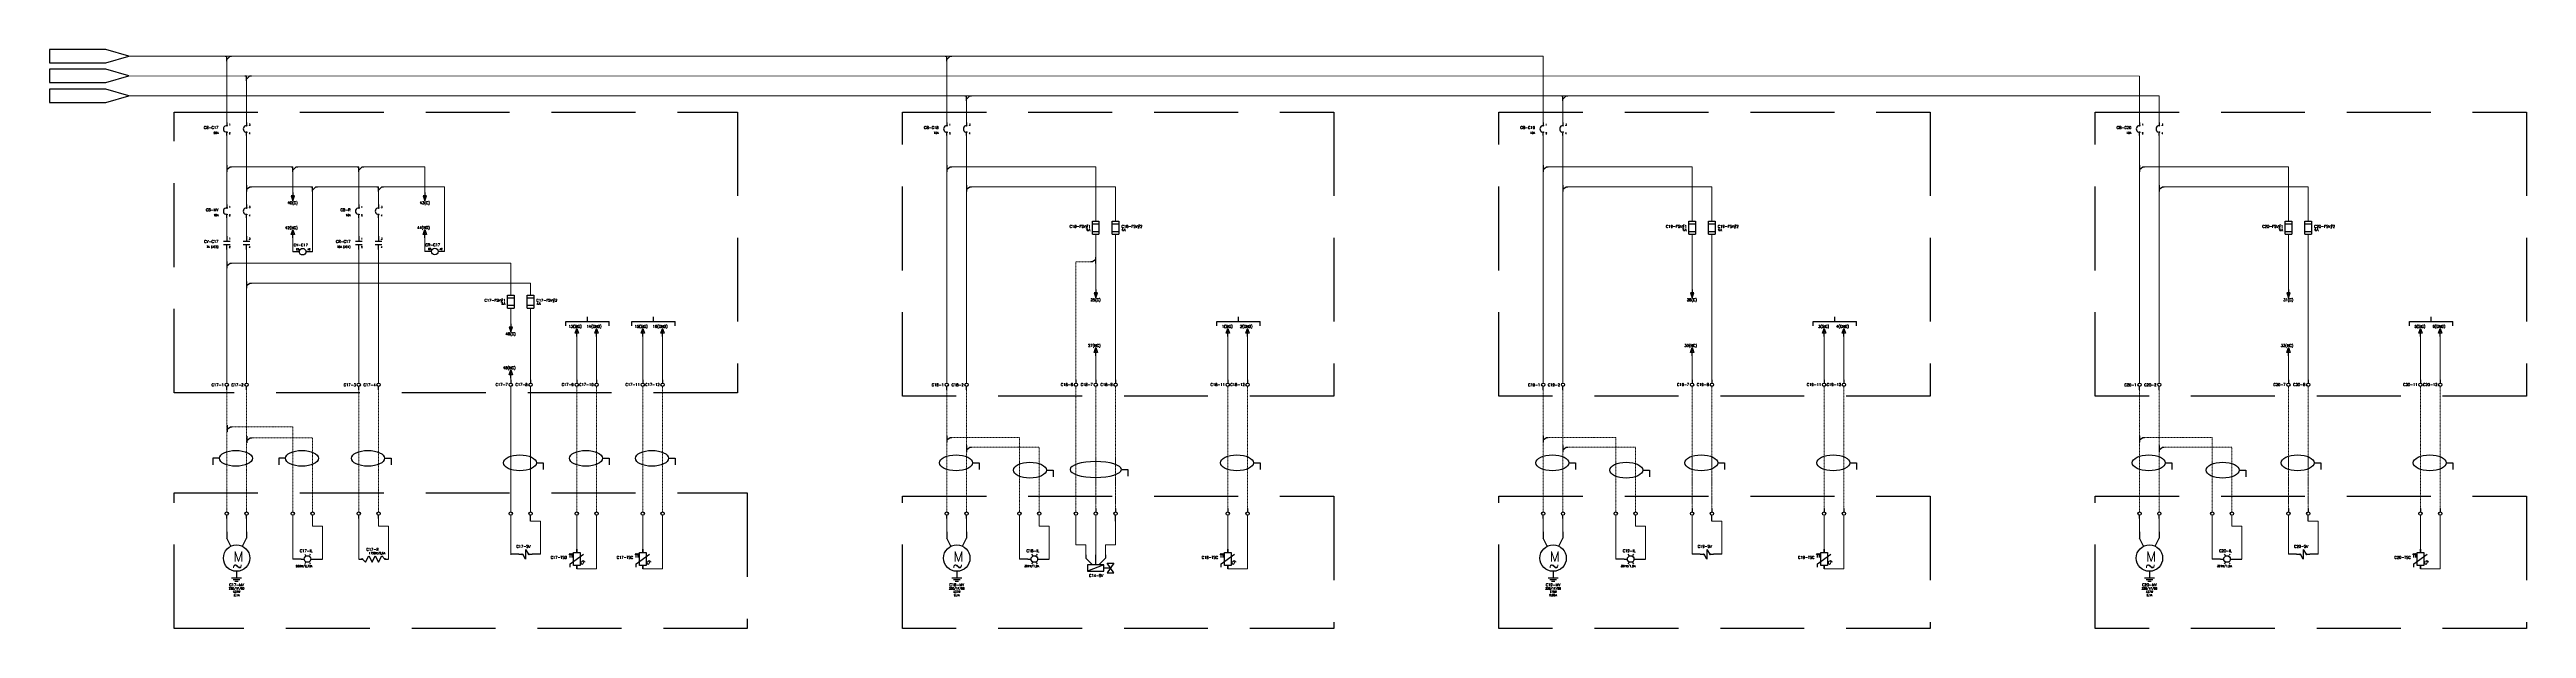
# Model space of a CAD drawing. Header units: inches. Extents: x 75782 to 87231, y -34126 to -18655.
# Drawn here: x 80343 to 84093, y -34126 to -33249 of the extents above; entities that cross this region are included whole.
import ezdxf
from ezdxf.enums import TextEntityAlignment as Align

# ---------------------------------------------------------------- set-up
doc = ezdxf.new("R2010")
doc.units = ezdxf.units.IN
doc.header["$MEASUREMENT"] = 0
doc.linetypes.add('DASHED', pattern=[19.05, 12.7, -6.35])
doc.linetypes.add('EPLANLINE7', pattern=[0])
for name, color, linetype, lineweight in [('A-Cable Belden', 9, 'Continuous', 18), ('A-Cables 220V', 6, 'Continuous', 18), ('SYMBOL', 2, 'Continuous', 25)]:
    doc.layers.add(name, color=color, linetype=linetype, lineweight=lineweight)
doc.styles.get("Standard").update_dxf_attribs({"font": 'ROMANS.SHX'})

# ---------------------------------------------------------------- blocks, each defined once
blk = doc.blocks.new('derivación inferior')
for p, q in [((-2.5, 0), (0, 0)), ((0, -7.5), (0, 0)), ((0, -5), (5, 0)), ((5, 0), (7.5, 0))]:
    blk.add_line(p, q)
blk = doc.blocks.new('2F Breaker')
for p, q in [((0, 0), (0, -4.3)), ((30, 0), (30, -4.3)), ((0, -20), (0, -15.7)), ((30, -20), (30, -15.7))]:
    blk.add_line(p, q)
for centre in [(0, -5), (0, -15), (30, -5), (30, -15)]:
    blk.add_circle(centre, 0.653)
for centre in [(0, -10), (30, -10)]:
    blk.add_arc(centre, 5, 110, 250)
for s, p in [('2', (3.6, -17.7)), ('1', (3.6, -5)), ('3', (33.6, -5)), ('4', (33.6, -17.7))]:
    blk.add_text(s, height=2.5).set_placement(p)
at = {"flags": 4}
for tag, height, p in [('FEATURES', 3, (-12.5, -17.5)), ('NAME', 4, (-12.5, -10))]:
    blk.add_attdef(tag, text='', height=height, dxfattribs=at).set_placement(p, align=Align.RIGHT)
blk = doc.blocks.new('2F motor')
for p, q in [((0, 0), (0, -10)), ((30, 0), (30, -10)), ((6.1, -22.1), (0, -10)), ((23.9, -22.1), (30, -10)), ((7.5, -70), (22.5, -70)), ((10, -72.5), (20, -72.5)), ((12.5, -75), (17.5, -75)), ((15, -60), (15, -70))]:
    blk.add_line(p, q)
blk.add_circle((15, -40), 20)
blk.add_text('M', height=15).set_placement((10, -45))
at = {"insert": (8.6, -43.8), "char_height": 15, "width": 78.304, "attachment_point": 1}
blk.add_mtext('{\\Fsimplex|c0;~}', dxfattribs=at)
at = {"flags": 4}
for tag, height, p in [('CURRENT', 3, (15, -97.5)), ('VOLTAJE', 3, (15, -87.5)), ('NAME', 4, (15, -82.5)), ('HP', 3, (15, -92.5))]:
    blk.add_attdef(tag, text='', height=height, dxfattribs=at).set_placement(p, align=Align.CENTER)
blk = doc.blocks.new('derivación a la derecha')
for p, q in [((0, 2.5), (0, -7.5)), ((0, -3.75), (5, 0)), ((5, 0), (7.5, 0))]:
    blk.add_line(p, q)
blk = doc.blocks.new('Temperature sensor')
for p, q in [((-10, -22.5), (10, -7.5)), ((-10, -27.5), (-10, -22.5))]:
    blk.add_line(p, q)
for points in [[(0, 0), (0, 0), (0, -5), (0, -5)], [(-5, -5), (5, -5), (5, -25), (-5, -25)], [(0, -30), (0, -30), (0, -25), (0, -25)]]:
    blk.add_lwpolyline(points, close=True)
at = {"layer": 'SYMBOL', "color": 0, "linetype": 'EPLANLINE7', "lineweight": 25}
for p, q in [((-10.4, -6.5), (-11.9, -8.9)), ((-10.4, -6.5), (-10.4, -12.5)), ((-10.4, -6.5), (-8.9, -8.9)), ((-7.4, -6.5), (-7.4, -12.5))]:
    blk.add_line(p, q, dxfattribs=at)
at = {"layer": 'SYMBOL', "color": 0, "linetype": 'EPLANLINE7', "lineweight": 13}
for p, q in [((-7.4, -6.5), (-8.9, -8.9)), ((-7.4, -6.5), (-5.9, -8.9)), ((-7.4, -12.5), (-7.4, -12.5)), ((-7.4, -12.5), (-7.4, -12.5)), ((6.6, -18.3), (6.6, -21.9)), ((6.6, -21.9), (8.1, -23.1)), ((9.6, -17.1), (8.1, -18.3)), ((8.1, -18.3), (9.6, -19.5)), ((8.1, -23.1), (9.6, -21.9)), ((11.1, -18.3), (9.6, -17.1)), ((9.6, -21.9), (11.1, -18.3)), ((9.6, -19.5), (12.6, -19.5))]:
    blk.add_line(p, q, dxfattribs=at)
at = {"flags": 4}
blk.add_attdef('NAME', text='', height=4, dxfattribs=at).set_placement((-14.8, -14.6), align=Align.RIGHT)
blk = doc.blocks.new('Arrow-down')
for p, q in [((0, 0), (0, -12.5)), ((2.5, -5), (-2.5, -5)), ((-2.5, -5), (0, -12.5)), ((0, -12.5), (2.5, -5))]:
    blk.add_line(p, q)
at = {"flags": 4}
blk.add_attdef('NAME', text='', height=4, dxfattribs=at).set_placement((7.5, -17.5), align=Align.RIGHT)
blk = doc.blocks.new('Arrow-up')
for p, q in [((-2.5, 5), (0, 12.5)), ((2.5, 5), (-2.5, 5)), ((0, 0), (0, 12.5)), ((0, 12.5), (2.5, 5))]:
    blk.add_line(p, q)
at = {"flags": 4}
blk.add_attdef('NAME', text='', height=4, dxfattribs=at).set_placement((7.5, 13.5), align=Align.RIGHT)
blk = doc.blocks.new('Fusible')
at = {"color": 0, "ltscale": 0.1}
for p, q in [((45791, 2917.9), (45791, 2937.9)), ((45791, 2937.9), (45801, 2937.9)), ((45791, 2933.9), (45801, 2933.9)), ((45801, 2937.9), (45801, 2917.9)), ((45801, 2921.9), (45791, 2921.9)), ((45791, 2917.9), (45801, 2917.9))]:
    blk.add_line(p, q, dxfattribs=at)
at = {"flags": 4}
for p in [(45787.9, 2927.9), (45787.9, 2922.9)]:
    blk.add_attdef('NAME', text='', height=4, dxfattribs=at).set_placement(p, align=Align.RIGHT)
blk = doc.blocks.new('fusible1')
at = {"color": 0, "ltscale": 0.1}
for p, q in [((45821, 2917.9), (45821, 2937.9)), ((45821, 2937.9), (45831, 2937.9)), ((45821, 2933.9), (45831, 2933.9)), ((45831, 2937.9), (45831, 2917.9)), ((45831, 2921.9), (45821, 2921.9)), ((45821, 2917.9), (45831, 2917.9))]:
    blk.add_line(p, q, dxfattribs=at)
at = {"flags": 4}
for p in [(45834.9, 2927.9), (45834.9, 2922.9)]:
    blk.add_attdef('NAME', p, '', height=4, dxfattribs=at)
blk = doc.blocks.new('Borne - abajo')
blk.add_line((0, 0), (0, 5))
blk.add_circle((0, 7.5), 2.5)
at = {"flags": 4}
blk.add_attdef('NAME', text='', height=4, dxfattribs=at).set_placement((-4.4, 5.3), align=Align.RIGHT)
blk.add_attdef('#', (4.6, 5.9), '', height=3, dxfattribs=at)
blk = doc.blocks.new('Borne - arriba')
blk.add_line((0, 0), (0, -5))
blk.add_circle((0, -7.5), 2.5)
at = {"flags": 4}
blk.add_attdef('NAME', text='', height=4, dxfattribs=at).set_placement((-4.4, -9.3), align=Align.RIGHT)
blk.add_attdef('#', (4.6, -8.9), '', height=3, dxfattribs=at)
blk = doc.blocks.new('Pilot Light')
for p, q in [((-10, 0), (-5, 0)), ((-4.1, 7.1), (-3, 5.2)), ((4.1, 7.1), (3, 5.2)), ((5, 0), (10, 0)), ((-3, -5.2), (-4.1, -7.1)), ((3, -5.2), (4.1, -7.1))]:
    blk.add_line(p, q)
blk.add_circle((0, 0), 5)
at = {"flags": 4}
for tag, height, p in [('NAME', 4, (7.4, 10.4)), ('COLOR', 3, (7.2, -12.1))]:
    blk.add_attdef(tag, text='', height=height, dxfattribs=at).set_placement(p, align=Align.RIGHT)
blk = doc.blocks.new('CONT 2F')
for p, q in [((33332.3, 23388.3), (33342.3, 23388.3)), ((33332.3, 23383.3), (33342.3, 23383.3)), ((33337.3, 23395.8), (33337.3, 23388.3)), ((33337.3, 23375.8), (33337.3, 23383.3)), ((33362.3, 23388.3), (33372.3, 23388.3)), ((33362.3, 23383.3), (33372.3, 23383.3)), ((33367.3, 23395.8), (33367.3, 23388.3)), ((33367.3, 23375.8), (33367.3, 23383.3))]:
    blk.add_line(p, q)
for s, p in [('2', (33340.9, 23378.1)), ('1', (33340.9, 23390.8)), ('3', (33370.9, 23390.8)), ('4', (33370.9, 23378.1))]:
    blk.add_text(s, height=2.5).set_placement(p)
at = {"flags": 4}
for tag, height, p in [('FEATURES', 3, (33324.8, 23378.3)), ('NAME', 4, (33324.8, 23385.8))]:
    blk.add_attdef(tag, text='', height=height, dxfattribs=at).set_placement(p, align=Align.RIGHT)
blk = doc.blocks.new('Relay Coil')
for p, q in [((5, 0), (0, 0)), ((20, 0), (15, 0))]:
    blk.add_line(p, q)
blk.add_circle((10, 0), 5)
for s, p in [('B3', (0, 2.5)), ('A2', (17.5, 2.5))]:
    blk.add_text(s, height=2.5).set_placement(p)
at = {"flags": 4}
for tag, height, p in [('NAME', 4, (18.1, 8.2)), ('INTENSIDAD', 3, (21, -10)), ('PAGE', 3, (20.6, -15.1))]:
    blk.add_attdef(tag, text='', height=height, dxfattribs=at).set_placement(p, align=Align.RIGHT)
blk = doc.blocks.new('Heater')
for p, q in [((0, 0), (4.3, 0)), ((10, -5), (5.7, 0)), ((10, -5), (15, 5)), ((15, 5), (20, -5)), ((20, -5), (25, 5)), ((25, 5), (30, -5)), ((30, -5), (35, 5)), ((35, 5), (39.3, 0)), ((40.7, 0), (45, 0))]:
    blk.add_line(p, q)
for centre in [(5, 0), (40, 0)]:
    blk.add_circle(centre, 0.704)
at = {"flags": 4}
for tag, height, p in [('NAME', 4, (30, 12.5)), ('DATA', 3, (27.5, 7.5))]:
    blk.add_attdef(tag, text='', height=height, dxfattribs=at).set_placement(p, align=Align.RIGHT)
blk = doc.blocks.new('Solenoid Coil')
for p, q in [((0, 0), (4.3, 0)), ((10, -7.5), (5.7, 0)), ((10, 7.5), (10, -7.5)), ((10, 7.5), (14.3, 0)), ((15.7, 0), (20, 0))]:
    blk.add_line(p, q)
for centre in [(5, 0), (15, 0)]:
    blk.add_circle(centre, 0.704)
at = {"flags": 4}
for tag, height, p in [('NAME', 4, (17.5, 10)), ('PAGE', 3, (15, -17.5))]:
    blk.add_attdef(tag, text='', height=height, dxfattribs=at).set_placement(p, align=Align.RIGHT)
blk = doc.blocks.new('AMI-140')
at = {"ltscale": 0.1}
for p, q in [((97291.8, 2.1), (97291.8, -2.9)), ((97306.8, -12.9), (97306.8, 2.1)), ((97321.8, 2.1), (97321.8, -2.9)), ((97291.8, -2.9), (97301.8, -12.9)), ((97294.3, -12.9), (97294.3, -22.9)), ((97319.3, -12.9), (97294.3, -12.9)), ((97319.3, -12.9), (97294.3, -22.9)), ((97294.3, -22.9), (97319.3, -22.9)), ((97321.8, -2.9), (97311.8, -12.9)), ((97319.3, -22.9), (97319.3, -12.9)), ((97319.3, -17.9), (97329.3, -17.9)), ((97324.3, -10.4), (97334.3, -10.4)), ((97334.3, -25.4), (97324.3, -10.4)), ((97334.3, -10.4), (97324.3, -25.4)), ((97324.3, -25.4), (97334.3, -25.4))]:
    blk.add_line(p, q, dxfattribs=at)
at = {"flags": 4}
blk.add_attdef('NAME', text='', height=4, dxfattribs=at).set_placement((97318.2, -31.4), align=Align.RIGHT)

msp = doc.modelspace()

# ---------------------------------------------------------------- linework, layer by layer
for p, q in [((80716.2, -33555.1), (80711.2, -33555.1)), ((80741.2, -33555.1), (80736.2, -33555.1)), ((80916.2, -33554.9), (80911.2, -33554.9)), ((80941.2, -33554.9), (80936.2, -33554.9)), ((80611.2, -33959.2), (80611.2, -33954.2)), ((80641.2, -33959.2), (80641.2, -33954.2)), ((80811.2, -33959.2), (80811.2, -33954.2)), ((80841.2, -33959.2), (80841.2, -33954.2)), ((81701.5, -33959.2), (81701.5, -33954.2)), ((81731.5, -33959.2), (81731.5, -33954.2)), ((81926.9, -33944.2), (81926.9, -33949.2)), ((81926.9, -33944.2), (81926.9, -33949.2)), ((81956.9, -33944.2), (81956.9, -33949.2)), ((81956.9, -33944.2), (81956.9, -33949.2)), ((82126.9, -33944.2), (82126.9, -33949.2)), ((82156.9, -33944.2), (82156.9, -33949.2)), ((82604.4, -33959.2), (82604.4, -33954.2)), ((82634.4, -33959.2), (82634.4, -33954.2)), ((82829.8, -33944.2), (82829.8, -33949.2)), ((82859.8, -33944.2), (82859.8, -33949.2)), ((83029.8, -33944.2), (83029.8, -33949.2)), ((83059.8, -33944.2), (83059.8, -33949.2)), ((83507.3, -33959.2), (83507.3, -33954.2)), ((83537.3, -33959.2), (83537.3, -33954.2)), ((83732.7, -33944.2), (83732.7, -33949.2)), ((83732.7, -33944.2), (83732.7, -33949.2)), ((83762.7, -33944.2), (83762.7, -33949.2)), ((83762.7, -33944.2), (83762.7, -33949.2)), ((83932.7, -33944.2), (83932.7, -33949.2)), ((83962.7, -33944.2), (83962.7, -33949.2)), ((81053.7, -34013.5), (81041.2, -34013.5)), ((81086.2, -34013.5), (81073.7, -34013.5)), ((82842.3, -34013.5), (82829.8, -34013.5)), ((82874.8, -34013.5), (82862.3, -34013.5)), ((83745.2, -34013.5), (83732.7, -34013.5)), ((83777.7, -34013.5), (83765.2, -34013.5)), ((80723.7, -34020.6), (80711.2, -34020.6)), ((80743.7, -34020.6), (80756.2, -34020.6)), ((81824, -34020.6), (81811.5, -34020.6)), ((81844, -34020.6), (81856.5, -34020.6)), ((82726.9, -34020.6), (82714.4, -34020.6)), ((82746.9, -34020.6), (82759.4, -34020.6)), ((83629.8, -34020.6), (83617.3, -34020.6)), ((83649.8, -34020.6), (83662.3, -34020.6))]:
    msp.add_line(p, q)
at = {"ltscale": 0.1}
for p, q in [((81124.5, -33667.4), (81124.5, -33660.7)), ((81124.5, -33660.7), (81190.1, -33660.7)), ((81157.3, -33660.7), (81157.3, -33654)), ((81190.1, -33667.4), (81190.1, -33660.7)), ((81224.5, -33667.4), (81224.5, -33660.7)), ((81224.5, -33660.7), (81290.1, -33660.7)), ((81257.3, -33660.7), (81257.3, -33654)), ((81290.1, -33667.4), (81290.1, -33660.7)), ((82110.2, -33667.4), (82110.2, -33660.7)), ((82110.2, -33660.7), (82175.8, -33660.7)), ((82143, -33660.7), (82143, -33654)), ((82175.8, -33667.4), (82175.8, -33660.7)), ((83013.2, -33667.4), (83013.2, -33660.7)), ((83013.2, -33660.7), (83078.7, -33660.7)), ((83045.9, -33660.7), (83045.9, -33654)), ((83078.7, -33667.4), (83078.7, -33660.7)), ((83916.1, -33667.4), (83916.1, -33660.7)), ((83916.1, -33660.7), (83981.6, -33660.7)), ((83948.8, -33660.7), (83948.8, -33654)), ((83981.6, -33667.4), (83981.6, -33660.7)), ((80600.1, -33868.1), (80590.1, -33868.1)), ((80590.1, -33868.1), (80590.1, -33878.1)), ((80700.1, -33868.1), (80690.1, -33868.1)), ((80690.1, -33868.1), (80690.1, -33878.1)), ((80850.1, -33868.1), (80860.1, -33868.1)), ((80860.1, -33868.1), (80860.1, -33878.1)), ((81080.1, -33875), (81090.1, -33875)), ((81080.1, -33875), (81090.1, -33875)), ((81090.1, -33875), (81090.1, -33885)), ((81090.1, -33875), (81090.1, -33885)), ((81180.1, -33868.1), (81190.1, -33868.1)), ((81190.1, -33868.1), (81190.1, -33878.1)), ((81280.1, -33868.1), (81290.1, -33868.1)), ((81290.1, -33868.1), (81290.1, -33878.1)), ((81740.4, -33875), (81750.4, -33875)), ((81750.4, -33875), (81750.4, -33885)), ((81852.3, -33886.1), (81862.3, -33886.1)), ((81862.3, -33886.1), (81862.3, -33896.1)), ((81965.8, -33885), (81975.8, -33885)), ((81965.8, -33885), (81975.8, -33885)), ((81975.8, -33885), (81975.8, -33895)), ((81975.8, -33885), (81975.8, -33895)), ((82165.8, -33875), (82175.8, -33875)), ((82175.8, -33875), (82175.8, -33885)), ((82643.3, -33875), (82653.3, -33875)), ((82653.3, -33875), (82653.3, -33885)), ((82755.2, -33886.1), (82765.2, -33886.1)), ((82765.2, -33886.1), (82765.2, -33896.1)), ((82868.7, -33875), (82878.7, -33875)), ((82868.7, -33875), (82878.7, -33875)), ((82878.7, -33875), (82878.7, -33885)), ((82878.7, -33875), (82878.7, -33885)), ((83068.7, -33875), (83078.7, -33875)), ((83078.7, -33875), (83078.7, -33885)), ((83546.2, -33875), (83556.2, -33875)), ((83556.2, -33875), (83556.2, -33885)), ((83658.2, -33886.1), (83668.2, -33886.1)), ((83668.2, -33886.1), (83668.2, -33896.1)), ((83771.7, -33875), (83781.7, -33875)), ((83771.7, -33875), (83781.7, -33875)), ((83781.7, -33875), (83781.7, -33885)), ((83781.7, -33875), (83781.7, -33885)), ((83971.7, -33875), (83981.7, -33875)), ((83981.7, -33875), (83981.7, -33885)), ((81071.2, -33963.5), (81071.2, -33954.2)), ((81956.9, -33963.5), (81956.9, -33954.2)), ((81956.9, -33963.5), (81956.9, -33954.2)), ((82859.8, -33963.5), (82859.8, -33954.2)), ((83762.7, -33963.5), (83762.7, -33954.2))]:
    msp.add_line(p, q, dxfattribs=at)
for points in [[(80428, -33248.9), (80343, -33248.9), (80343, -33268.9), (80428, -33268.9), (80463, -33258.9), (80428, -33248.9)], [(80428, -33278.9), (80343, -33278.9), (80343, -33298.9), (80428, -33298.9), (80463, -33288.9), (80428, -33278.9)], [(80428, -33308.9), (80343, -33308.9), (80343, -33328.9), (80428, -33328.9), (80463, -33318.9), (80428, -33308.9)]]:
    msp.add_lwpolyline(points, dxfattribs=at)
at = {"linetype": 'DASHED', "ltscale": 10}
for points in [[(80531.5, -33343.6), (81384.4, -33343.6), (81384.4, -33768.9), (80531.5, -33768.9)], [(81634.4, -33343.6), (82287.3, -33343.6), (82287.3, -33773.9), (81634.4, -33773.9)], [(82537.3, -33343.6), (83190.2, -33343.6), (83190.2, -33773.9), (82537.3, -33773.9)], [(83440.2, -33343.6), (84093.2, -33343.6), (84093.2, -33773.9), (83440.2, -33773.9)], [(80531.5, -33920.6), (81399.3, -33920.6), (81399.3, -34125.8), (80531.5, -34125.8)], [(81634.4, -33925.6), (82287.3, -33925.5), (82287.3, -34125.8), (81634.4, -34125.8)], [(82537.3, -33925.6), (83190.2, -33925.5), (83190.2, -34125.8), (82537.3, -34125.8)], [(83440.2, -33925.6), (84093.2, -33925.5), (84093.2, -34125.8), (83440.2, -34125.8)]]:
    msp.add_lwpolyline(points, close=True, dxfattribs=at)
for centre in [(80611.2, -33951.7), (80641.2, -33951.7), (80711.2, -33951.7), (80741.2, -33951.7), (80811.2, -33951.7), (80841.2, -33951.7), (81041.2, -33951.7), (81071.2, -33951.7), (81141.2, -33951.7), (81171.2, -33951.7), (81241.2, -33951.7), (81271.2, -33951.7), (81701.5, -33951.7), (81731.5, -33951.7), (81811.5, -33951.7), (81841.5, -33951.7), (81896.9, -33951.7), (81896.9, -33951.7), (81896.9, -33951.7), (81926.9, -33951.7), (81926.9, -33951.7), (81926.9, -33951.7), (81926.9, -33951.7), (81926.9, -33951.7), (81926.9, -33951.7), (81956.9, -33951.7), (81956.9, -33951.7), (81956.9, -33951.7), (81956.9, -33951.7), (81956.9, -33951.7), (81956.9, -33951.7), (82126.9, -33951.7), (82156.9, -33951.7), (82604.4, -33951.7), (82634.4, -33951.7), (82714.4, -33951.7), (82744.4, -33951.7), (82829.8, -33951.7), (82829.8, -33951.7), (82829.8, -33951.7), (82859.8, -33951.7), (82859.8, -33951.7), (82859.8, -33951.7), (83029.8, -33951.7), (83059.8, -33951.7), (83507.3, -33951.7), (83537.3, -33951.7), (83617.3, -33951.7), (83647.3, -33951.7), (83732.7, -33951.7), (83732.7, -33951.7), (83732.7, -33951.7), (83762.7, -33951.7), (83762.7, -33951.7), (83762.7, -33951.7), (83932.7, -33951.7), (83962.7, -33951.7)]:
    msp.add_circle(centre, 2.5)
at = {"ltscale": 0.1}
for centre in [(80625.1, -33868.1), (80725.1, -33868.1), (80825.1, -33868.1), (81055.1, -33875), (81155.1, -33868.1), (81255.1, -33868.1), (81715.4, -33875), (82140.8, -33875), (82618.3, -33875), (82843.7, -33875), (83043.7, -33875), (83521.2, -33875), (83746.7, -33875), (83946.7, -33875), (81827.3, -33886.1), (82730.2, -33886.1), (83633.2, -33886.1)]:
    msp.add_ellipse(centre, major_axis=(-25, 0), ratio=0.48, dxfattribs=at)
at = {"ltscale": 0.1, "extrusion": (0, 0, -1)}
msp.add_ellipse((81926.9, -33885), major_axis=(38.9, 0), ratio=0.308382, dxfattribs=at)
at = {"layer": 'A-Cable Belden'}
for p, q in [((81141.2, -33754.2), (81141.2, -33683.7)), ((81171.2, -33683.7), (81171.2, -33754.2)), ((81241.2, -33754.2), (81241.2, -33683.7)), ((81271.2, -33683.7), (81271.2, -33754.2)), ((82126.9, -33754.2), (82126.9, -33683.7)), ((82156.9, -33683.7), (82156.9, -33754.2)), ((83029.8, -33754.2), (83029.8, -33683.7)), ((83059.8, -33683.7), (83059.8, -33754.2)), ((83932.7, -33754.2), (83932.7, -33683.7)), ((83962.7, -33683.7), (83962.7, -33754.2)), ((81141.2, -34005.6), (81141.2, -33954.2)), ((81171.2, -33954.2), (81171.2, -34035.6)), ((81241.2, -34008.1), (81241.2, -33954.2)), ((81271.2, -33954.2), (81271.2, -34035.6)), ((82126.9, -34008.1), (82126.9, -33954.2)), ((82156.9, -33954.2), (82156.9, -34035.6)), ((83029.8, -34008.1), (83029.8, -33954.2)), ((83059.8, -33954.2), (83059.8, -34035.6)), ((83932.7, -34008.1), (83932.7, -33954.2)), ((83962.7, -33954.2), (83962.7, -34035.6)), ((81171.2, -34035.6), (81141.2, -34035.6)), ((81271.2, -34035.6), (81241.2, -34035.6)), ((82156.9, -34035.6), (82126.9, -34035.6)), ((83059.8, -34035.6), (83029.8, -34035.6)), ((83962.7, -34035.6), (83932.7, -34035.6))]:
    msp.add_line(p, q, dxfattribs=at)
at = {"layer": 'A-Cable Belden', "linetype": 'DASHED', "ltscale": 0.01}
for p, q in [((81141.2, -33759.2), (81141.2, -33949.2)), ((81171.2, -33759.2), (81171.2, -33949.2)), ((81241.2, -33759.2), (81241.2, -33949.2)), ((81271.2, -33759.2), (81271.2, -33949.2)), ((82126.9, -33759.2), (82126.9, -33944.2)), ((82156.9, -33759.2), (82156.9, -33944.2)), ((83029.8, -33759.2), (83029.8, -33944.2)), ((83059.8, -33759.2), (83059.8, -33944.2)), ((83932.7, -33759.2), (83932.7, -33944.2)), ((83962.7, -33759.2), (83962.7, -33944.2))]:
    msp.add_line(p, q, dxfattribs=at)
at = {"layer": 'A-Cables 220V'}
for p, q in [((80463, -33258.9), (82604.4, -33258.9)), ((80611.2, -33359.2), (80611.2, -33258.9)), ((81701.5, -33359.2), (81701.5, -33258.9)), ((82604.4, -33359.2), (82604.4, -33258.9)), ((80462.8, -33288.9), (83507.3, -33289.1)), ((80641.2, -33359.2), (80641.2, -33288.9)), ((83507.3, -33359.2), (83507.3, -33289.1)), ((80462.8, -33318.9), (83537.3, -33319.1)), ((81731.5, -33359.2), (81731.5, -33319.1)), ((82634.4, -33359.2), (82634.4, -33319.1)), ((83537.3, -33359.2), (83537.3, -33319.1)), ((80611.2, -33379.2), (80611.2, -33479.2)), ((80641.2, -33379.2), (80641.2, -33479.2)), ((81701.5, -33379.2), (81701.5, -33424.2)), ((81731.5, -33379.2), (81731.5, -33454.2)), ((82604.4, -33379.2), (82604.4, -33424.2)), ((82634.4, -33379.2), (82634.4, -33454.2)), ((83507.3, -33379.2), (83507.3, -33424.2)), ((83537.3, -33379.2), (83537.3, -33454.2)), ((80618.7, -33426.7), (80711.2, -33426.7)), ((80711.2, -33434.2), (80711.2, -33465.6)), ((80716.2, -33426.7), (80718.7, -33426.7)), ((80718.7, -33426.7), (80808.7, -33426.7)), ((80811.2, -33483.8), (80811.2, -33426.7)), ((80816.2, -33426.7), (80911.2, -33426.7)), ((80911.2, -33426.7), (80911.2, -33465.6)), ((81701.5, -33434.2), (81701.5, -33754.2)), ((81709, -33426.7), (81926.9, -33426.7)), ((81926.9, -33426.7), (81926.9, -33508.8)), ((82604.4, -33434.2), (82604.4, -33754.2)), ((82611.9, -33426.7), (82829.8, -33426.7)), ((82829.8, -33426.7), (82829.8, -33508.8)), ((83507.3, -33434.2), (83507.3, -33754.2)), ((83514.8, -33426.7), (83732.7, -33426.7)), ((83732.7, -33426.7), (83732.7, -33508.8)), ((80611.2, -33479.2), (80611.2, -33488.2)), ((80641.2, -33479.2), (80641.2, -33488.2)), ((80648.7, -33456.7), (80741.2, -33456.7)), ((80741.2, -33464.2), (80741.2, -33555.1)), ((80746.2, -33456.7), (80748.7, -33456.7)), ((80748.7, -33456.7), (80838.7, -33456.7)), ((80841.2, -33483.8), (80841.2, -33456.7)), ((80846.2, -33456.7), (80941.2, -33456.7)), ((80941.2, -33456.7), (80941.2, -33554.9)), ((81731.5, -33464.2), (81731.5, -33754.2)), ((81739, -33456.7), (81956.9, -33456.7)), ((81956.9, -33456.7), (81956.9, -33508.8)), ((82634.4, -33464.2), (82634.4, -33754.2)), ((82641.9, -33456.7), (82859.8, -33456.7)), ((82859.8, -33456.7), (82859.8, -33508.8)), ((83537.3, -33464.2), (83537.3, -33754.2)), ((83544.8, -33456.7), (83762.7, -33456.7)), ((83762.7, -33456.7), (83762.7, -33508.8)), ((80611.2, -33499.5), (80611.2, -33539.3)), ((80641.2, -33499.5), (80641.2, -33539.3)), ((80811.2, -33503.8), (80811.2, -33539.3)), ((80841.2, -33503.8), (80841.2, -33539.3)), ((80611.2, -33544.3), (80611.2, -33580.2)), ((80641.2, -33544.3), (80641.2, -33610.2)), ((80711.2, -33534.3), (80711.2, -33555.1)), ((80811.2, -33544.3), (80811.2, -33754.2)), ((80841.2, -33544.3), (80841.2, -33754.2)), ((80911.2, -33534.1), (80911.2, -33554.9)), ((81926.9, -33528.8), (81926.9, -33612.5)), ((81956.9, -33528.8), (81956.9, -33754.2)), ((82829.8, -33528.8), (82829.8, -33612.5)), ((82859.8, -33528.8), (82859.8, -33754.2)), ((83732.7, -33528.8), (83732.7, -33612.5)), ((83762.7, -33528.8), (83762.7, -33754.2)), ((80611.2, -33580.2), (80611.2, -33644)), ((80618.7, -33572.7), (81041.2, -33572.7)), ((81041.2, -33572.7), (81041.2, -33620.8)), ((80641.2, -33606.4), (80641.2, -33754.2)), ((80648.7, -33602.7), (81071.2, -33602.7)), ((81071.2, -33602.7), (81071.2, -33620.8)), ((80611.2, -33644), (80611.2, -33754.2)), ((81071.2, -33640.8), (81071.2, -33754.2)), ((81926.9, -33712.7), (81926.9, -33754.2)), ((82829.8, -33712.7), (82829.8, -33754.2)), ((83732.7, -33712.7), (83732.7, -33754.2)), ((81041.2, -33746.5), (81041.2, -33754.2)), ((81041.2, -33759.2), (81041.2, -33949.2)), ((81071.2, -33949.2), (81071.2, -33759.2)), ((80611.2, -33954.2), (80611.2, -33979.2)), ((80641.2, -33954.2), (80641.2, -33979.2)), ((80711.2, -33954.2), (80711.2, -34020.6)), ((80741.2, -33954.2), (80741.2, -33970.6)), ((80756.2, -33970.6), (80741.2, -33970.6)), ((80756.2, -34020.6), (80756.2, -33970.6)), ((80811.2, -33954.2), (80811.2, -34020.6)), ((80841.2, -33954.2), (80841.2, -33970.6)), ((80856.2, -33970.6), (80841.2, -33970.6)), ((80856.2, -34020.6), (80856.2, -33970.6)), ((81041.2, -33954.2), (81041.2, -34013.5)), ((81041.2, -33965.9), (81041.2, -34014.2)), ((81086.2, -33963.5), (81071.2, -33963.5)), ((81086.2, -34013.5), (81086.2, -33963.5)), ((81701.5, -33954.2), (81701.5, -33979.2)), ((81731.5, -33954.2), (81731.5, -33979.2)), ((81811.5, -33954.2), (81811.5, -34020.6)), ((81841.5, -33954.2), (81841.5, -33970.6)), ((81856.5, -33970.6), (81841.5, -33970.6)), ((81856.5, -34020.6), (81856.5, -33970.6)), ((81896.9, -33954.2), (81896.9, -33999.2)), ((81926.9, -33954.2), (81926.9, -34013.5)), ((81926.9, -33954.2), (81926.9, -34013.5)), ((81926.9, -33954.2), (81926.9, -34013.5)), ((81926.9, -33954.2), (81926.9, -34002.4)), ((81926.9, -33954.2), (81926.9, -34002.4)), ((81926.9, -33954.2), (81926.9, -34020.6)), ((81926.9, -33954.2), (81926.9, -34020.6)), ((81926.9, -33966), (81926.9, -34014.2)), ((81956.9, -33963.5), (81956.9, -33999.2)), ((82604.4, -33954.2), (82604.4, -33979.2)), ((82634.4, -33954.2), (82634.4, -33979.2)), ((82714.4, -33954.2), (82714.4, -34020.6)), ((82744.4, -33954.2), (82744.4, -33970.6)), ((82759.4, -33970.6), (82744.4, -33970.6)), ((82759.4, -34020.6), (82759.4, -33970.6)), ((82829.8, -33954.2), (82829.8, -34013.5)), ((82874.8, -33963.5), (82859.8, -33963.5)), ((82874.8, -34013.5), (82874.8, -33963.5)), ((83507.3, -33954.2), (83507.3, -33979.2)), ((83537.3, -33954.2), (83537.3, -33979.2)), ((83617.3, -33954.2), (83617.3, -34020.6)), ((83647.3, -33954.2), (83647.3, -33970.6)), ((83662.3, -33970.6), (83647.3, -33970.6)), ((83662.3, -34020.6), (83662.3, -33970.6)), ((83732.7, -33954.2), (83732.7, -34013.5)), ((83777.7, -33963.5), (83762.7, -33963.5)), ((83777.7, -34013.5), (83777.7, -33963.5)), ((81911.9, -33999.2), (81896.9, -33999.2)), ((81911.9, -34014.2), (81911.9, -33999.2)), ((81941.9, -34014.2), (81941.9, -33999.2)), ((81941.9, -33999.2), (81956.9, -33999.2))]:
    msp.add_line(p, q, dxfattribs=at)
at = {"layer": 'A-Cables 220V', "linetype": 'DASHED', "ltscale": 0.01}
for p, q in [((81896.9, -33570.7), (81921.9, -33570.7)), ((81896.9, -33749.2), (81896.9, -33570.7)), ((80611.2, -33764.2), (80611.2, -33949.2)), ((80641.2, -33764.2), (80641.2, -33949.2)), ((80811.2, -33764.2), (80811.2, -33949.2)), ((80841.2, -33764.2), (80841.2, -33949.2)), ((81701.5, -33759.2), (81701.5, -33949.2)), ((81731.5, -33759.2), (81731.5, -33949.2)), ((81896.9, -33949.2), (81896.9, -33759.2)), ((81926.9, -33759.2), (81926.9, -33944.2)), ((81926.9, -33759.2), (81926.9, -33949.2)), ((81926.9, -33759.2), (81926.9, -33944.2)), ((81926.9, -33759.2), (81926.9, -33949.2)), ((81956.9, -33759.2), (81956.9, -33949.2)), ((81956.9, -33759.2), (81956.9, -33949.2)), ((82604.4, -33759.2), (82604.4, -33949.2)), ((82634.4, -33759.2), (82634.4, -33949.2)), ((82829.8, -33759.2), (82829.8, -33944.2)), ((82829.8, -33759.2), (82829.8, -33949.2)), ((82859.8, -33759.2), (82859.8, -33949.2)), ((83507.3, -33759.2), (83507.3, -33949.2)), ((83537.3, -33759.2), (83537.3, -33949.2)), ((83732.7, -33759.2), (83732.7, -33944.2)), ((83732.7, -33759.2), (83732.7, -33949.2)), ((83732.7, -33759.2), (83732.7, -33944.2)), ((83732.7, -33759.2), (83732.7, -33949.2)), ((83762.7, -33759.2), (83762.7, -33949.2)), ((83762.7, -33759.2), (83762.7, -33949.2)), ((80711.2, -33820.4), (80711.2, -33949.2)), ((80741.2, -33837.1), (80741.2, -33949.2)), ((81811.5, -33836.3), (81709, -33836.3)), ((81841.5, -33851.3), (81739, -33851.3)), ((81811.5, -33836.3), (81811.5, -33949.2)), ((81841.5, -33851.3), (81841.5, -33949.2)), ((82714.4, -33836.3), (82611.9, -33836.3)), ((82744.4, -33851.3), (82641.9, -33851.3)), ((82714.4, -33836.3), (82714.4, -33949.2)), ((82744.4, -33851.3), (82744.4, -33949.2)), ((83617.3, -33836.3), (83514.8, -33836.3)), ((83647.3, -33851.3), (83544.8, -33851.3)), ((83617.3, -33836.3), (83617.3, -33949.2)), ((83647.3, -33851.3), (83647.3, -33949.2)), ((81926.9, -33867.9), (81926.9, -33937.1)), ((81956.9, -33867.9), (81956.9, -33937.1)), ((82829.8, -33867.9), (82829.8, -33937.1)), ((82859.8, -33867.9), (82859.8, -33937.1)), ((83732.7, -33867.9), (83732.7, -33937.1)), ((83762.7, -33867.9), (83762.7, -33937.1))]:
    msp.add_line(p, q, dxfattribs=at)
at = {"layer": 'A-Cables 220V', "ltscale": 0.1}
msp.add_line((81041.2, -33640.8), (81041.2, -33664.2), dxfattribs=at)
at = {"layer": 'A-Cables 220V', "linetype": 'DASHED', "ltscale": 0.01}
for points in [[(80619.2, -33820.4), (80711.2, -33820.4)], [(80649.2, -33837.1), (80741.2, -33837.1)]]:
    msp.add_lwpolyline(points, dxfattribs=at)

# ---------------------------------------------------------------- block references
for name, p in [('derivación inferior', (80611.2, -33258.9)), ('derivación inferior', (80611.2, -33258.9)), ('derivación inferior', (80611.2, -33258.9)), ('derivación inferior', (81701.5, -33258.9)), ('derivación inferior', (80641.2, -33288.9)), ('derivación inferior', (80641.2, -33288.9)), ('derivación inferior', (80641.2, -33288.9)), ('derivación inferior', (81731.5, -33319.1)), ('derivación inferior', (82634.4, -33319.1)), ('derivación a la derecha', (80611.2, -33426.7)), ('derivación inferior', (80711.2, -33426.7)), ('derivación inferior', (80811.2, -33426.7)), ('derivación a la derecha', (81701.5, -33426.7)), ('derivación a la derecha', (82604.4, -33426.7)), ('derivación a la derecha', (83507.3, -33426.7)), ('derivación a la derecha', (80641.2, -33456.7)), ('derivación inferior', (80741.2, -33456.7)), ('derivación inferior', (80841.2, -33456.7)), ('derivación a la derecha', (81731.5, -33456.7)), ('derivación a la derecha', (82634.4, -33456.7)), ('derivación a la derecha', (83537.3, -33456.7)), ('derivación a la derecha', (80611.2, -33572.7)), ('derivación a la derecha', (80641.2, -33602.7)), ('derivación a la derecha', (80611.7, -33820.4)), ('derivación a la derecha', (80641.7, -33837.1)), ('derivación a la derecha', (81701.5, -33836.3)), ('derivación a la derecha', (81731.5, -33851.3)), ('derivación a la derecha', (82604.4, -33836.3)), ('derivación a la derecha', (82634.4, -33851.3)), ('derivación a la derecha', (83507.3, -33836.3)), ('derivación a la derecha', (83537.3, -33851.3))]:
    msp.add_blockref(name, p)
ref = msp.add_blockref('2F Breaker', (80611.2, -33359.2))
ref.add_attrib('NAME', 'CB-C17', dxfattribs={"height": 4}).set_placement((80598.7, -33369.2), align=Align.RIGHT)
ref.add_attrib('FEATURES', '20A', dxfattribs={"height": 3}).set_placement((80598.7, -33376.7), align=Align.RIGHT)
ref = msp.add_blockref('2F Breaker', (81701.5, -33359.2))
ref.add_attrib('NAME', 'CB-C18', dxfattribs={"height": 4}).set_placement((81689, -33369.2), align=Align.RIGHT)
ref.add_attrib('FEATURES', '10A', dxfattribs={"height": 3}).set_placement((81689, -33376.7), align=Align.RIGHT)
ref = msp.add_blockref('2F Breaker', (82604.4, -33359.2))
ref.add_attrib('NAME', 'CB-C19', dxfattribs={"height": 4}).set_placement((82591.9, -33369.2), align=Align.RIGHT)
ref.add_attrib('FEATURES', '10A', dxfattribs={"height": 3}).set_placement((82591.9, -33376.7), align=Align.RIGHT)
ref = msp.add_blockref('2F Breaker', (83507.3, -33359.2))
ref.add_attrib('NAME', 'CB-C20', dxfattribs={"height": 4}).set_placement((83494.8, -33369.2), align=Align.RIGHT)
ref.add_attrib('FEATURES', '10A', dxfattribs={"height": 3}).set_placement((83494.8, -33376.7), align=Align.RIGHT)
ref = msp.add_blockref('2F Breaker', (80611.2, -33483.8))
ref.add_attrib('NAME', 'CB-MV', dxfattribs={"height": 4}).set_placement((80598.7, -33493.8), align=Align.RIGHT)
ref.add_attrib('FEATURES', '10A', dxfattribs={"height": 3}).set_placement((80598.7, -33501.3), align=Align.RIGHT)
ref = msp.add_blockref('Arrow-down', (80711.2, -33465.6))
ref.add_attrib('NAME', '40(C)', dxfattribs={"height": 4}).set_placement((80718.7, -33483.1), align=Align.RIGHT)
ref = msp.add_blockref('2F Breaker', (80811.2, -33483.8))
ref.add_attrib('NAME', 'CB-R', dxfattribs={"height": 4}).set_placement((80798.7, -33493.8), align=Align.RIGHT)
ref.add_attrib('FEATURES', '16A', dxfattribs={"height": 3}).set_placement((80798.7, -33501.3), align=Align.RIGHT)
ref = msp.add_blockref('Arrow-down', (80911.2, -33465.6))
ref.add_attrib('NAME', '43(C)', dxfattribs={"height": 4}).set_placement((80918.7, -33483.1), align=Align.RIGHT)
ref = msp.add_blockref('Arrow-up', (80711.2, -33534.3))
ref.add_attrib('NAME', '42(NC)', dxfattribs={"height": 4}).set_placement((80718.7, -33520.8), align=Align.RIGHT)
ref = msp.add_blockref('Arrow-up', (80911.2, -33534.1))
ref.add_attrib('NAME', '44(NO)', dxfattribs={"height": 4}).set_placement((80918.7, -33520.6), align=Align.RIGHT)
at = {"color": 0}
ref = msp.add_blockref('Fusible', (36130.9, -36446.7), dxfattribs=at)
ref.add_attrib('NAME', 'C18-FSV#1', dxfattribs={"height": 4}).set_placement((81918.9, -33518.8), align=Align.RIGHT)
ref.add_attrib('NAME', '4A', dxfattribs={"height": 4}).set_placement((81918.9, -33523.8), align=Align.RIGHT)
ref = msp.add_blockref('fusible1', (36130.9, -36446.7), dxfattribs=at)
ref.add_attrib('NAME', 'C18-FSV#2', (81965.9, -33518.8), dxfattribs={"height": 4})
ref.add_attrib('NAME', '4A', (81965.9, -33523.8), dxfattribs={"height": 4})
ref = msp.add_blockref('Fusible', (37033.9, -36446.7), dxfattribs=at)
ref.add_attrib('NAME', 'C19-FSV#1', dxfattribs={"height": 4}).set_placement((82821.8, -33518.8), align=Align.RIGHT)
ref.add_attrib('NAME', '4A', dxfattribs={"height": 4}).set_placement((82821.8, -33523.8), align=Align.RIGHT)
ref = msp.add_blockref('fusible1', (37033.9, -36446.7), dxfattribs=at)
ref.add_attrib('NAME', 'C19-FSV#2', (82868.8, -33518.8), dxfattribs={"height": 4})
ref.add_attrib('NAME', '4A', (82868.8, -33523.8), dxfattribs={"height": 4})
ref = msp.add_blockref('Fusible', (37936.8, -36446.7), dxfattribs=at)
ref.add_attrib('NAME', 'C20-FSV#1', dxfattribs={"height": 4}).set_placement((83724.7, -33518.8), align=Align.RIGHT)
ref.add_attrib('NAME', '4A', dxfattribs={"height": 4}).set_placement((83724.7, -33523.8), align=Align.RIGHT)
ref = msp.add_blockref('fusible1', (37936.8, -36446.7), dxfattribs=at)
ref.add_attrib('NAME', 'C20-FSV#2', (83771.7, -33518.8), dxfattribs={"height": 4})
ref.add_attrib('NAME', '4A', (83771.7, -33523.8), dxfattribs={"height": 4})
ref = msp.add_blockref('CONT 2F', (47273.9, -56927.6))
ref.add_attrib('NAME', 'CV-C17', dxfattribs={"height": 4}).set_placement((80598.7, -33541.8), align=Align.RIGHT)
ref.add_attrib('FEATURES', '7A (AC3)', dxfattribs={"height": 3}).set_placement((80598.7, -33549.3), align=Align.RIGHT)
ref = msp.add_blockref('Relay Coil', (80716.2, -33555.1))
ref.add_attrib('NAME', 'CV-C17', dxfattribs={"height": 4}).set_placement((80734.2, -33547), align=Align.RIGHT)
ref = msp.add_blockref('CONT 2F', (47473.9, -56927.6))
ref.add_attrib('NAME', 'CR-C17', dxfattribs={"height": 4}).set_placement((80798.7, -33541.8), align=Align.RIGHT)
ref.add_attrib('FEATURES', '16A (AC1)', dxfattribs={"height": 3}).set_placement((80798.7, -33549.3), align=Align.RIGHT)
ref = msp.add_blockref('Relay Coil', (80916.2, -33554.9))
ref.add_attrib('NAME', 'CR-C17', dxfattribs={"height": 4}).set_placement((80934.2, -33546.8), align=Align.RIGHT)
at = {"rotation": 180}
msp.add_blockref('derivación a la derecha', (81926.9, -33570.7), dxfattribs=at)
at = {"color": 0}
ref = msp.add_blockref('Fusible', (35245.2, -36558.7), dxfattribs=at)
ref.add_attrib('NAME', 'C17-FSV#1', dxfattribs={"height": 4}).set_placement((81033.1, -33630.8), align=Align.RIGHT)
ref.add_attrib('NAME', '4A', dxfattribs={"height": 4}).set_placement((81033.1, -33635.8), align=Align.RIGHT)
ref = msp.add_blockref('fusible1', (35245.2, -36558.7), dxfattribs=at)
ref.add_attrib('NAME', 'C17-FSV#2', (81080.1, -33630.8), dxfattribs={"height": 4})
ref.add_attrib('NAME', '4A', (81080.1, -33635.8), dxfattribs={"height": 4})
ref = msp.add_blockref('Arrow-down', (81926.9, -33612.5))
ref.add_attrib('NAME', '25(C)', dxfattribs={"height": 4}).set_placement((81934.4, -33630), align=Align.RIGHT)
ref = msp.add_blockref('Arrow-down', (82829.8, -33612.5))
ref.add_attrib('NAME', '28(C)', dxfattribs={"height": 4}).set_placement((82837.3, -33630), align=Align.RIGHT)
ref = msp.add_blockref('Arrow-down', (83732.7, -33612.5))
ref.add_attrib('NAME', '31(C)', dxfattribs={"height": 4}).set_placement((83740.2, -33630), align=Align.RIGHT)
ref = msp.add_blockref('Arrow-down', (81041.2, -33664.2))
ref.add_attrib('NAME', '46(C)', dxfattribs={"height": 4}).set_placement((81048.7, -33681.7), align=Align.RIGHT)
ref = msp.add_blockref('Arrow-up', (81141.2, -33683.7))
ref.add_attrib('NAME', '13(SIG)', dxfattribs={"height": 4}).set_placement((81148.7, -33670.2), align=Align.RIGHT)
ref = msp.add_blockref('Arrow-up', (81171.2, -33683.7))
ref.add_attrib('NAME', '14(GND)', dxfattribs={"height": 4}).set_placement((81178.7, -33670.2), align=Align.RIGHT)
ref = msp.add_blockref('Arrow-up', (81241.2, -33683.7))
ref.add_attrib('NAME', '15(SIG)', dxfattribs={"height": 4}).set_placement((81248.7, -33670.2), align=Align.RIGHT)
ref = msp.add_blockref('Arrow-up', (81271.2, -33683.7))
ref.add_attrib('NAME', '16(GND)', dxfattribs={"height": 4}).set_placement((81278.7, -33670.2), align=Align.RIGHT)
ref = msp.add_blockref('Arrow-up', (82126.9, -33683.7))
ref.add_attrib('NAME', '1(SIG)', dxfattribs={"height": 4}).set_placement((82134.4, -33670.2), align=Align.RIGHT)
ref = msp.add_blockref('Arrow-up', (82156.9, -33683.7))
ref.add_attrib('NAME', '2(GND)', dxfattribs={"height": 4}).set_placement((82164.4, -33670.2), align=Align.RIGHT)
ref = msp.add_blockref('Arrow-up', (83029.8, -33683.7))
ref.add_attrib('NAME', '3(SIG)', dxfattribs={"height": 4}).set_placement((83037.3, -33670.2), align=Align.RIGHT)
ref = msp.add_blockref('Arrow-up', (83059.8, -33683.7))
ref.add_attrib('NAME', '4(GND)', dxfattribs={"height": 4}).set_placement((83067.3, -33670.2), align=Align.RIGHT)
ref = msp.add_blockref('Arrow-up', (83932.7, -33683.7))
ref.add_attrib('NAME', '5(SIG)', dxfattribs={"height": 4}).set_placement((83940.2, -33670.2), align=Align.RIGHT)
ref = msp.add_blockref('Arrow-up', (83962.7, -33683.7))
ref.add_attrib('NAME', '6(GND)', dxfattribs={"height": 4}).set_placement((83970.2, -33670.2), align=Align.RIGHT)
ref = msp.add_blockref('Arrow-up', (81926.9, -33712.7))
ref.add_attrib('NAME', '27(NC)', dxfattribs={"height": 4}).set_placement((81934.4, -33699.2), align=Align.RIGHT)
ref = msp.add_blockref('Arrow-up', (82829.8, -33712.7))
ref.add_attrib('NAME', '30(NC)', dxfattribs={"height": 4}).set_placement((82837.3, -33699.2), align=Align.RIGHT)
ref = msp.add_blockref('Arrow-up', (83732.7, -33712.7))
ref.add_attrib('NAME', '33(NC)', dxfattribs={"height": 4}).set_placement((83740.2, -33699.2), align=Align.RIGHT)
ref = msp.add_blockref('Borne - arriba', (81041.2, -33749.2))
ref.add_attrib('NAME', 'C17-7', dxfattribs={"height": 4}).set_placement((81036.7, -33758.5), align=Align.RIGHT)
ref = msp.add_blockref('Arrow-up', (81041.2, -33746.5))
ref.add_attrib('NAME', '48(NC)', dxfattribs={"height": 4}).set_placement((81048.7, -33733), align=Align.RIGHT)
ref = msp.add_blockref('Borne - arriba', (81071.2, -33749.2))
ref.add_attrib('NAME', 'C17-8', dxfattribs={"height": 4}).set_placement((81066.7, -33758.5), align=Align.RIGHT)
ref = msp.add_blockref('Borne - arriba', (81141.2, -33749.2))
ref.add_attrib('NAME', 'C17-9', dxfattribs={"height": 4}).set_placement((81136.7, -33758.5), align=Align.RIGHT)
ref = msp.add_blockref('Borne - arriba', (81171.2, -33749.2))
ref.add_attrib('NAME', 'C17-10', dxfattribs={"height": 4}).set_placement((81166.7, -33758.5), align=Align.RIGHT)
ref = msp.add_blockref('Borne - arriba', (81241.2, -33749.2))
ref.add_attrib('NAME', 'C17-11', dxfattribs={"height": 4}).set_placement((81236.7, -33758.5), align=Align.RIGHT)
ref = msp.add_blockref('Borne - arriba', (81271.2, -33749.2))
ref.add_attrib('NAME', 'C17-12', dxfattribs={"height": 4}).set_placement((81266.7, -33758.5), align=Align.RIGHT)
ref = msp.add_blockref('Borne - arriba', (81896.9, -33749.2))
ref.add_attrib('NAME', 'C18-6', dxfattribs={"height": 4}).set_placement((81892.5, -33758.5), align=Align.RIGHT)
ref = msp.add_blockref('Borne - arriba', (81926.9, -33749.2))
ref.add_attrib('NAME', 'C18-7', dxfattribs={"height": 4}).set_placement((81922.5, -33758.5), align=Align.RIGHT)
ref = msp.add_blockref('Borne - arriba', (81956.9, -33749.2))
ref.add_attrib('NAME', 'C18-8', dxfattribs={"height": 4}).set_placement((81952.5, -33758.5), align=Align.RIGHT)
ref = msp.add_blockref('Borne - arriba', (82126.9, -33749.2))
ref.add_attrib('NAME', 'C18-11', dxfattribs={"height": 4}).set_placement((82122.5, -33758.5), align=Align.RIGHT)
ref = msp.add_blockref('Borne - arriba', (82156.9, -33749.2))
ref.add_attrib('NAME', 'C18-12', dxfattribs={"height": 4}).set_placement((82152.5, -33758.5), align=Align.RIGHT)
ref = msp.add_blockref('Borne - arriba', (82829.8, -33749.2))
ref.add_attrib('NAME', 'C19-7', dxfattribs={"height": 4}).set_placement((82825.4, -33758.5), align=Align.RIGHT)
ref = msp.add_blockref('Borne - arriba', (82859.8, -33749.2))
ref.add_attrib('NAME', 'C19-8', dxfattribs={"height": 4}).set_placement((82855.4, -33758.5), align=Align.RIGHT)
ref = msp.add_blockref('Borne - arriba', (83029.8, -33749.2))
ref.add_attrib('NAME', 'C19-11', dxfattribs={"height": 4}).set_placement((83025.4, -33758.5), align=Align.RIGHT)
ref = msp.add_blockref('Borne - arriba', (83059.8, -33749.2))
ref.add_attrib('NAME', 'C19-12', dxfattribs={"height": 4}).set_placement((83055.4, -33758.5), align=Align.RIGHT)
ref = msp.add_blockref('Borne - arriba', (83732.7, -33749.2))
ref.add_attrib('NAME', 'C20-7', dxfattribs={"height": 4}).set_placement((83728.3, -33758.5), align=Align.RIGHT)
ref = msp.add_blockref('Borne - arriba', (83762.7, -33749.2))
ref.add_attrib('NAME', 'C20-8', dxfattribs={"height": 4}).set_placement((83758.3, -33758.5), align=Align.RIGHT)
ref = msp.add_blockref('Borne - arriba', (83932.7, -33749.2))
ref.add_attrib('NAME', 'C20-11', dxfattribs={"height": 4}).set_placement((83928.3, -33758.5), align=Align.RIGHT)
ref = msp.add_blockref('Borne - arriba', (83962.7, -33749.2))
ref.add_attrib('NAME', 'C20-12', dxfattribs={"height": 4}).set_placement((83958.3, -33758.5), align=Align.RIGHT)
ref = msp.add_blockref('Borne - abajo', (80611.2, -33764.2))
ref.add_attrib('NAME', 'C17-1', dxfattribs={"height": 4}).set_placement((80606.7, -33758.9), align=Align.RIGHT)
ref = msp.add_blockref('Borne - abajo', (80641.2, -33764.2))
ref.add_attrib('NAME', 'C17-2', dxfattribs={"height": 4}).set_placement((80636.7, -33758.9), align=Align.RIGHT)
ref = msp.add_blockref('Borne - abajo', (80811.2, -33764.2))
ref.add_attrib('NAME', 'C17-3', dxfattribs={"height": 4}).set_placement((80806.7, -33758.9), align=Align.RIGHT)
ref = msp.add_blockref('Borne - abajo', (80841.2, -33764.2))
ref.add_attrib('NAME', 'C17-4', dxfattribs={"height": 4}).set_placement((80836.7, -33758.9), align=Align.RIGHT)
ref = msp.add_blockref('Borne - abajo', (81701.5, -33764.2))
ref.add_attrib('NAME', 'C18-1', dxfattribs={"height": 4}).set_placement((81697, -33758.9), align=Align.RIGHT)
ref = msp.add_blockref('Borne - abajo', (81731.5, -33764.2))
ref.add_attrib('NAME', 'C18-2', dxfattribs={"height": 4}).set_placement((81727, -33758.9), align=Align.RIGHT)
ref = msp.add_blockref('Borne - abajo', (82604.4, -33764.2))
ref.add_attrib('NAME', 'C19-1', dxfattribs={"height": 4}).set_placement((82599.9, -33758.9), align=Align.RIGHT)
ref = msp.add_blockref('Borne - abajo', (82634.4, -33764.2))
ref.add_attrib('NAME', 'C19-2', dxfattribs={"height": 4}).set_placement((82629.9, -33758.9), align=Align.RIGHT)
ref = msp.add_blockref('Borne - abajo', (83507.3, -33764.2))
ref.add_attrib('NAME', 'C20-1', dxfattribs={"height": 4}).set_placement((83502.8, -33758.9), align=Align.RIGHT)
ref = msp.add_blockref('Borne - abajo', (83537.3, -33764.2))
ref.add_attrib('NAME', 'C20-2', dxfattribs={"height": 4}).set_placement((83532.8, -33758.9), align=Align.RIGHT)
ref = msp.add_blockref('2F motor', (80611.2, -33979.2))
ref.add_attrib('CURRENT', '2,1A', dxfattribs={"height": 3}).set_placement((80626.2, -34076.7), align=Align.CENTER)
ref.add_attrib('HP', '437W', dxfattribs={"height": 3}).set_placement((80626.2, -34071.7), align=Align.CENTER)
ref.add_attrib('VOLTAJE', '220/1F/60', dxfattribs={"height": 3}).set_placement((80626.2, -34066.7), align=Align.CENTER)
ref.add_attrib('NAME', 'C17-MV', dxfattribs={"height": 4}).set_placement((80626.2, -34061.7), align=Align.CENTER)
ref = msp.add_blockref('Pilot Light', (80733.7, -34020.6))
ref.add_attrib('NAME', 'C17-IL', dxfattribs={"height": 4}).set_placement((80741.1, -34010.2), align=Align.RIGHT)
ref.add_attrib('COLOR', '566W/2,72A', dxfattribs={"height": 3}).set_placement((80740.9, -34032.7), align=Align.RIGHT)
ref = msp.add_blockref('Heater', (80811.2, -34020.6))
ref.add_attrib('NAME', 'C17-R', dxfattribs={"height": 4}).set_placement((80841.2, -34008.1), align=Align.RIGHT)
ref.add_attrib('DATA', '1750W/8,5A', dxfattribs={"height": 3}).set_placement((80838.7, -34013.1), align=Align.CENTER)
ref = msp.add_blockref('Solenoid Coil', (81053.7, -34013.5))
ref.add_attrib('NAME', 'C17-SV', dxfattribs={"height": 4}).set_placement((81071.2, -34003.5), align=Align.RIGHT)
ref = msp.add_blockref('Temperature sensor', (81141.2, -34005.6))
ref.add_attrib('NAME', 'C17-TSD', dxfattribs={"height": 4}).set_placement((81126.4, -34020.2), align=Align.RIGHT)
ref = msp.add_blockref('Temperature sensor', (81241.2, -34005.6))
ref.add_attrib('NAME', 'C17-TSC', dxfattribs={"height": 4}).set_placement((81226.4, -34020.2), align=Align.RIGHT)
ref = msp.add_blockref('2F motor', (81701.5, -33979.2))
ref.add_attrib('CURRENT', '2,1A', dxfattribs={"height": 3}).set_placement((81716.5, -34076.7), align=Align.CENTER)
ref.add_attrib('HP', '437W', dxfattribs={"height": 3}).set_placement((81716.5, -34071.7), align=Align.CENTER)
ref.add_attrib('VOLTAJE', '220/1F/60', dxfattribs={"height": 3}).set_placement((81716.5, -34066.7), align=Align.CENTER)
ref.add_attrib('NAME', 'C18-MV', dxfattribs={"height": 4}).set_placement((81716.5, -34061.7), align=Align.CENTER)
ref = msp.add_blockref('Pilot Light', (81834, -34020.6))
ref.add_attrib('NAME', 'C18-IL', dxfattribs={"height": 4}).set_placement((81841.3, -34010.2), align=Align.RIGHT)
ref.add_attrib('COLOR', '391W/1,9A', dxfattribs={"height": 3}).set_placement((81841.2, -34032.7), align=Align.RIGHT)
ref = msp.add_blockref('AMI-140', (-15379.9, -34016.3))
ref.add_attrib('NAME', 'C14-SV', dxfattribs={"height": 4}).set_placement((81938.3, -34047.7), align=Align.RIGHT)
ref = msp.add_blockref('Temperature sensor', (82126.9, -34005.6))
ref.add_attrib('NAME', 'C18-TSC', dxfattribs={"height": 4}).set_placement((82112.1, -34020.2), align=Align.RIGHT)
ref = msp.add_blockref('2F motor', (82604.4, -33979.2))
ref.add_attrib('CURRENT', '0,85A', dxfattribs={"height": 3}).set_placement((82619.4, -34076.7), align=Align.CENTER)
ref.add_attrib('HP', '175W', dxfattribs={"height": 3}).set_placement((82619.4, -34071.7), align=Align.CENTER)
ref.add_attrib('VOLTAJE', '220/1F/60', dxfattribs={"height": 3}).set_placement((82619.4, -34066.7), align=Align.CENTER)
ref.add_attrib('NAME', 'C19-MV', dxfattribs={"height": 4}).set_placement((82619.4, -34061.7), align=Align.CENTER)
ref = msp.add_blockref('Pilot Light', (82736.9, -34020.6))
ref.add_attrib('NAME', 'C19-IL', dxfattribs={"height": 4}).set_placement((82744.2, -34010.2), align=Align.RIGHT)
ref.add_attrib('COLOR', '391W/1,9A', dxfattribs={"height": 3}).set_placement((82744.1, -34032.7), align=Align.RIGHT)
ref = msp.add_blockref('Solenoid Coil', (82842.3, -34013.5))
ref.add_attrib('NAME', 'C19-SV', dxfattribs={"height": 4}).set_placement((82859.8, -34003.5), align=Align.RIGHT)
ref = msp.add_blockref('Temperature sensor', (83029.8, -34005.6))
ref.add_attrib('NAME', 'C19-TSC', dxfattribs={"height": 4}).set_placement((83015, -34020.2), align=Align.RIGHT)
ref = msp.add_blockref('2F motor', (83507.3, -33979.2))
ref.add_attrib('CURRENT', '2,1A', dxfattribs={"height": 3}).set_placement((83522.3, -34076.7), align=Align.CENTER)
ref.add_attrib('HP', '437W', dxfattribs={"height": 3}).set_placement((83522.3, -34071.7), align=Align.CENTER)
ref.add_attrib('VOLTAJE', '220/1F/60', dxfattribs={"height": 3}).set_placement((83522.3, -34066.7), align=Align.CENTER)
ref.add_attrib('NAME', 'C20-MV', dxfattribs={"height": 4}).set_placement((83522.3, -34061.7), align=Align.CENTER)
ref = msp.add_blockref('Pilot Light', (83639.8, -34020.6))
ref.add_attrib('NAME', 'C20-IL', dxfattribs={"height": 4}).set_placement((83647.2, -34010.2), align=Align.RIGHT)
ref.add_attrib('COLOR', '391W/1,9A', dxfattribs={"height": 3}).set_placement((83647, -34032.7), align=Align.RIGHT)
ref = msp.add_blockref('Solenoid Coil', (83745.2, -34013.5))
ref.add_attrib('NAME', 'C20-SV', dxfattribs={"height": 4}).set_placement((83762.7, -34003.5), align=Align.RIGHT)
ref = msp.add_blockref('Temperature sensor', (83932.7, -34005.6))
ref.add_attrib('NAME', 'C20-TSC', dxfattribs={"height": 4}).set_placement((83917.9, -34020.2), align=Align.RIGHT)

doc.saveas('drawing.dxf')
